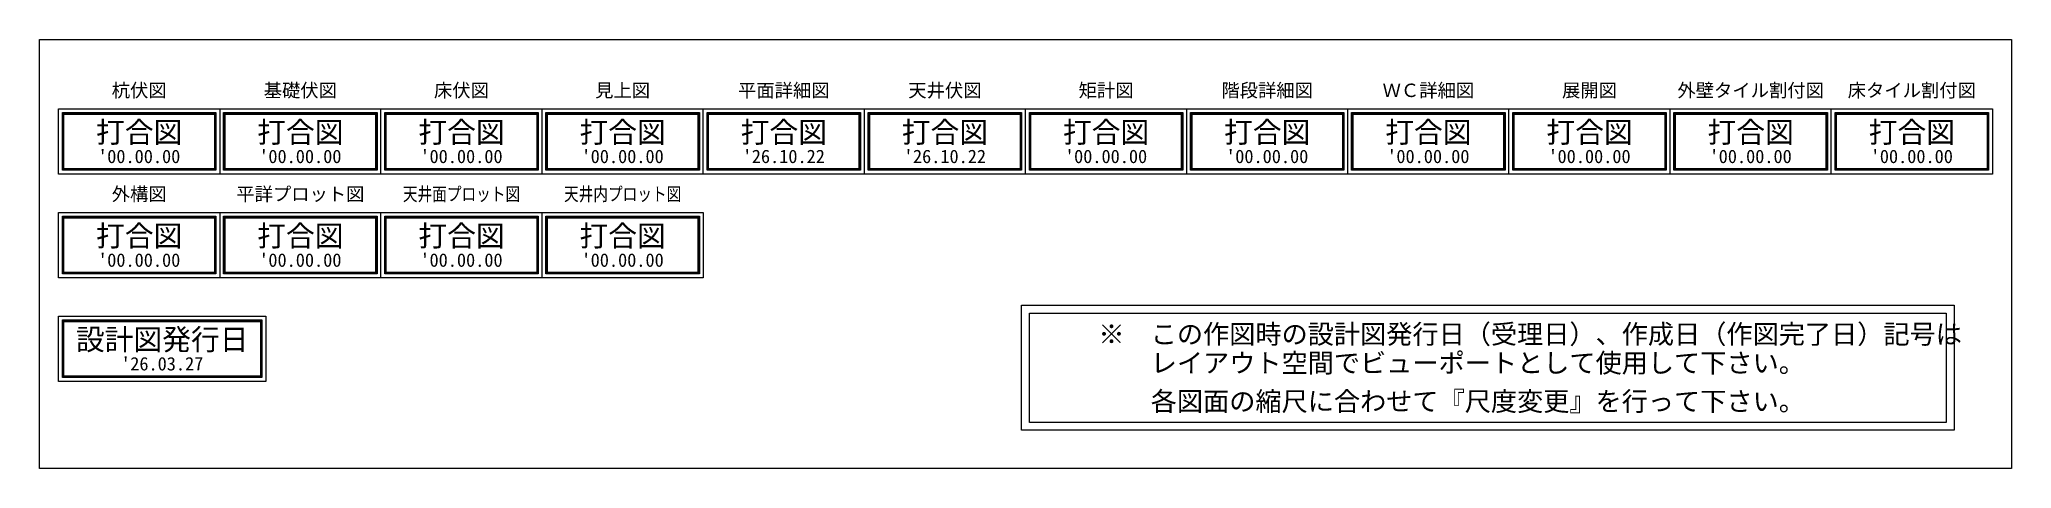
# Model space of a CAD drawing. Header units: millimetres. Extents: x -67913 to 128525, y -54442 to 63422.
# Drawn here: x -30804 to -30290, y -30652 to -30540 of the extents above; entities that cross this region are included whole.
import ezdxf
from ezdxf.enums import TextEntityAlignment as Align

# ---------------------------------------------------------------- set-up
doc = ezdxf.new("R2010")
doc.units = ezdxf.units.MM
doc.header["$LTSCALE"] = 500
doc.layers.get('0').update_dxf_attribs({"plot": 0})
doc.layers.add('000Waku', color=3, linetype='Continuous')
doc.layers.add('001Waku', color=7, linetype='Continuous')
doc.styles.add('明朝', font='MS Mincho.ttf')
doc.styles.add('ｺﾞｼｯｸ', font='MS Gothic.ttf')

msp = doc.modelspace()

# ---------------------------------------------------------------- texts
at = {"layer": '000Waku', "color": 30, "style": 'ｺﾞｼｯｸ'}
for s, p in [('※\u3000この作図時の設計図発行日（受理日）、作成日（作図完了日）記号は', (-30528, -30617.1867)), ('\u3000\u3000レイアウト空間でビューポートとして使用して下さい。', (-30528, -30624.6867)), ('\u3000\u3000各図面の縮尺に合わせて『尺度変更』を行って下さい。', (-30528, -30634.6867))]:
    msp.add_text(s, height=5, dxfattribs=at).set_placement(p, align=Align.MIDDLE_LEFT)
at = {"layer": '001Waku', "color": 10, "style": '明朝'}
for s, p in [('杭伏図', (-30778, -30556.5)), ('基礎伏図', (-30736, -30556.5)), ('床伏図', (-30694, -30556.5)), ('見上図', (-30652, -30556.5)), ('平面詳細図', (-30610, -30556.5)), ('天井伏図', (-30568, -30556.5)), ('矩計図', (-30526, -30556.5)), ('階段詳細図', (-30484, -30556.5)), ('ＷＣ詳細図', (-30442, -30556.5)), ('展開図', (-30400, -30556.5)), ('外壁タイル割付図', (-30358, -30556.5)), ('床タイル割付図', (-30316, -30556.5)), ('外構図', (-30778, -30583.5)), ('平詳プロット図', (-30736, -30583.5))]:
    msp.add_text(s, height=3.5, dxfattribs=at).set_placement(p, align=Align.BOTTOM_CENTER)
at = {"layer": '001Waku', "color": 10, "style": '明朝', "width": 0.8}
for s, p in [('天井面プロット図', (-30694, -30583.5)), ('天井内プロット図', (-30652, -30583.5))]:
    msp.add_text(s, height=3.5, dxfattribs=at).set_placement(p, align=Align.BOTTOM_CENTER)

# ---------------------------------------------------------------- blocks, each defined once
blk = doc.blocks.new('施工図発行日記号')
at = {"layer": '001Waku', "color": 0, "linetype": 'ByBlock', "lineweight": -2}
for points in [[(-20, 7.5), (20, 7.5), (20, -7.5), (-20, -7.5)], [(-19.9, 7.4), (19.9, 7.4), (19.9, -7.4), (-19.9, -7.4)], [(-19.8, 7.3), (19.8, 7.3), (19.8, -7.3), (-19.8, -7.3)], [(-19.7, 7.2), (19.7, 7.2), (19.7, -7.2), (-19.7, -7.2)], [(-19.6, 7.1), (19.6, 7.1), (19.6, -7.1), (-19.6, -7.1)]]:
    blk.add_lwpolyline(points, close=True, dxfattribs=at)
at = {"layer": '001Waku', "color": 0, "linetype": 'ByBlock', "lineweight": -2, "style": '明朝'}
blk.add_attdef('状態', text='', height=5.5, dxfattribs=at).set_placement((0, 2.5), align=Align.MIDDLE)
blk.add_attdef('日付', text='', height=3.5, dxfattribs=at).set_placement((0, -6.7), align=Align.BOTTOM_CENTER)
blk = doc.blocks.new('設計図発行日記号')
at = {"layer": '001Waku', "color": 0, "linetype": 'ByBlock', "lineweight": -2}
for points in [[(-26, 7.5), (26, 7.5), (26, -7.5), (-26, -7.5)], [(-25.9, 7.4), (25.9, 7.4), (25.9, -7.4), (-25.9, -7.4)], [(-25.8, 7.3), (25.8, 7.3), (25.8, -7.3), (-25.8, -7.3)], [(-25.7, 7.2), (25.7, 7.2), (25.7, -7.2), (-25.7, -7.2)], [(-25.6, 7.1), (25.6, 7.1), (25.6, -7.1), (-25.6, -7.1)]]:
    blk.add_lwpolyline(points, close=True, dxfattribs=at)
at = {"layer": '001Waku', "color": 0, "linetype": 'ByBlock', "lineweight": -2, "style": '明朝'}
blk.add_attdef('状態', text='', height=5.5, dxfattribs=at).set_placement((0, 2.5), align=Align.MIDDLE)
blk.add_attdef('日付', text='', height=3.5, dxfattribs=at).set_placement((0, -6.7), align=Align.BOTTOM_CENTER)

# ---------------------------------------------------------------- linework, layer by layer
for p, q in [((-30757, -30558.5), (-30757, -30575.5)), ((-30547, -30575.5), (-30547, -30558.5)), ((-30337, -30575.5), (-30337, -30558.5)), ((-30757, -30585.5), (-30757, -30602.5)), ((-30715, -30602.5), (-30715, -30585.5)), ((-30673, -30602.5), (-30673, -30585.5))]:
    msp.add_line(p, q)
for points in [[(-30295, -30575.5), (-30799, -30575.5), (-30799, -30558.5), (-30295, -30558.5)], [(-30715, -30575.5), (-30715, -30558.5)], [(-30673, -30575.5), (-30673, -30558.5)], [(-30631, -30575.5), (-30631, -30558.5)], [(-30589, -30575.5), (-30589, -30558.5)], [(-30505, -30558.5), (-30505, -30575.5)], [(-30463, -30575.5), (-30463, -30558.5)], [(-30421, -30575.5), (-30421, -30558.5)], [(-30379, -30575.5), (-30379, -30558.5)], [(-30295, -30558.5), (-30295, -30575.5)], [(-30631, -30602.5), (-30799, -30602.5), (-30799, -30585.5), (-30631, -30585.5)], [(-30631, -30585.5), (-30631, -30602.5)]]:
    msp.add_lwpolyline(points)
msp.add_lwpolyline([(-30799, -30612.5), (-30745, -30612.5), (-30745, -30629.5), (-30799, -30629.5)], close=True)
at = {"layer": '000Waku', "color": 7}
msp.add_lwpolyline([(-30804, -30540.4555), (-30290, -30540.4555), (-30290, -30652.1867), (-30804, -30652.1867)], close=True, dxfattribs=at)
at = {"layer": '000Waku', "color": 30}
for points in [[(-30548, -30609.6867), (-30305, -30609.6867), (-30305, -30642.1867), (-30548, -30642.1867)], [(-30546, -30611.6867), (-30307, -30611.6867), (-30307, -30640.1867), (-30546, -30640.1867)]]:
    msp.add_lwpolyline(points, close=True, dxfattribs=at)
at = {"layer": 'Defpoints'}
msp.add_line((-30547, -30575.5), (-30547, -30558.5), dxfattribs=at)
for points in [[(-30505, -30575.5), (-30589, -30575.5), (-30589, -30558.5), (-30505, -30558.5)], [(-30505, -30558.5), (-30505, -30575.5)]]:
    msp.add_lwpolyline(points, dxfattribs=at)

# ---------------------------------------------------------------- block references
at = {"layer": '001Waku', "color": 10}
ref = msp.add_blockref('施工図発行日記号', (-30778, -30567), dxfattribs=at)
ref.add_attrib('状態', '打合図', dxfattribs={"layer": '0', "color": 0, "lineweight": -2, "height": 5.5, "style": '明朝'}).set_placement((-30778, -30564.5), align=Align.MIDDLE)
ref.add_attrib('日付', "'00.00.00", dxfattribs={"layer": '0', "color": 0, "linetype": 'ByBlock', "lineweight": -2, "height": 3.5, "style": '明朝'}).set_placement((-30778, -30573.7), align=Align.BOTTOM_CENTER)
ref = msp.add_blockref('施工図発行日記号', (-30736, -30567), dxfattribs=at)
ref.add_attrib('状態', '打合図', dxfattribs={"layer": '0', "color": 0, "lineweight": -2, "height": 5.5, "style": '明朝'}).set_placement((-30736, -30564.5), align=Align.MIDDLE)
ref.add_attrib('日付', "'00.00.00", dxfattribs={"layer": '0', "color": 0, "linetype": 'ByBlock', "lineweight": -2, "height": 3.5, "style": '明朝'}).set_placement((-30736, -30573.7), align=Align.BOTTOM_CENTER)
ref = msp.add_blockref('施工図発行日記号', (-30694, -30567), dxfattribs=at)
ref.add_attrib('状態', '打合図', dxfattribs={"layer": '0', "color": 0, "lineweight": -2, "height": 5.5, "style": '明朝'}).set_placement((-30694, -30564.5), align=Align.MIDDLE)
ref.add_attrib('日付', "'00.00.00", dxfattribs={"layer": '0', "color": 0, "linetype": 'ByBlock', "lineweight": -2, "height": 3.5, "style": '明朝'}).set_placement((-30694, -30573.7), align=Align.BOTTOM_CENTER)
ref = msp.add_blockref('施工図発行日記号', (-30652, -30567), dxfattribs=at)
ref.add_attrib('状態', '打合図', dxfattribs={"layer": '0', "color": 0, "lineweight": -2, "height": 5.5, "style": '明朝'}).set_placement((-30652, -30564.5), align=Align.MIDDLE)
ref.add_attrib('日付', "'00.00.00", dxfattribs={"layer": '0', "color": 0, "linetype": 'ByBlock', "lineweight": -2, "height": 3.5, "style": '明朝'}).set_placement((-30652, -30573.7), align=Align.BOTTOM_CENTER)
ref = msp.add_blockref('施工図発行日記号', (-30610, -30567), dxfattribs=at)
ref.add_attrib('状態', '打合図', dxfattribs={"layer": '0', "color": 0, "lineweight": -2, "height": 5.5, "style": '明朝'}).set_placement((-30610, -30564.5), align=Align.MIDDLE)
ref.add_attrib('日付', "'26.10.22", dxfattribs={"layer": '0', "color": 0, "linetype": 'ByBlock', "lineweight": -2, "height": 3.5, "style": '明朝'}).set_placement((-30610, -30573.7), align=Align.BOTTOM_CENTER)
ref = msp.add_blockref('施工図発行日記号', (-30568, -30567), dxfattribs=at)
ref.add_attrib('状態', '打合図', dxfattribs={"layer": '0', "color": 0, "lineweight": -2, "height": 5.5, "style": '明朝'}).set_placement((-30568, -30564.5), align=Align.MIDDLE)
ref.add_attrib('日付', "'26.10.22", dxfattribs={"layer": '0', "color": 0, "linetype": 'ByBlock', "lineweight": -2, "height": 3.5, "style": '明朝'}).set_placement((-30568, -30573.7), align=Align.BOTTOM_CENTER)
ref = msp.add_blockref('施工図発行日記号', (-30526, -30567), dxfattribs=at)
ref.add_attrib('状態', '打合図', dxfattribs={"layer": '0', "color": 0, "lineweight": -2, "height": 5.5, "style": '明朝'}).set_placement((-30526, -30564.5), align=Align.MIDDLE)
ref.add_attrib('日付', "'00.00.00", dxfattribs={"layer": '0', "color": 0, "linetype": 'ByBlock', "lineweight": -2, "height": 3.5, "style": '明朝'}).set_placement((-30526, -30573.7), align=Align.BOTTOM_CENTER)
ref = msp.add_blockref('施工図発行日記号', (-30484, -30567), dxfattribs=at)
ref.add_attrib('状態', '打合図', dxfattribs={"layer": '0', "color": 0, "lineweight": -2, "height": 5.5, "style": '明朝'}).set_placement((-30484, -30564.5), align=Align.MIDDLE)
ref.add_attrib('日付', "'00.00.00", dxfattribs={"layer": '0', "color": 0, "linetype": 'ByBlock', "lineweight": -2, "height": 3.5, "style": '明朝'}).set_placement((-30484, -30573.7), align=Align.BOTTOM_CENTER)
ref = msp.add_blockref('施工図発行日記号', (-30442, -30567), dxfattribs=at)
ref.add_attrib('状態', '打合図', dxfattribs={"layer": '0', "color": 0, "lineweight": -2, "height": 5.5, "style": '明朝'}).set_placement((-30442, -30564.5), align=Align.MIDDLE)
ref.add_attrib('日付', "'00.00.00", dxfattribs={"layer": '0', "color": 0, "linetype": 'ByBlock', "lineweight": -2, "height": 3.5, "style": '明朝'}).set_placement((-30442, -30573.7), align=Align.BOTTOM_CENTER)
ref = msp.add_blockref('施工図発行日記号', (-30400, -30567), dxfattribs=at)
ref.add_attrib('状態', '打合図', dxfattribs={"layer": '0', "color": 0, "lineweight": -2, "height": 5.5, "style": '明朝'}).set_placement((-30400, -30564.5), align=Align.MIDDLE)
ref.add_attrib('日付', "'00.00.00", dxfattribs={"layer": '0', "color": 0, "linetype": 'ByBlock', "lineweight": -2, "height": 3.5, "style": '明朝'}).set_placement((-30400, -30573.7), align=Align.BOTTOM_CENTER)
ref = msp.add_blockref('施工図発行日記号', (-30358, -30567), dxfattribs=at)
ref.add_attrib('状態', '打合図', dxfattribs={"layer": '0', "color": 0, "lineweight": -2, "height": 5.5, "style": '明朝'}).set_placement((-30358, -30564.5), align=Align.MIDDLE)
ref.add_attrib('日付', "'00.00.00", dxfattribs={"layer": '0', "color": 0, "linetype": 'ByBlock', "lineweight": -2, "height": 3.5, "style": '明朝'}).set_placement((-30358, -30573.7), align=Align.BOTTOM_CENTER)
ref = msp.add_blockref('施工図発行日記号', (-30316, -30567), dxfattribs=at)
ref.add_attrib('状態', '打合図', dxfattribs={"layer": '0', "color": 0, "lineweight": -2, "height": 5.5, "style": '明朝'}).set_placement((-30316, -30564.5), align=Align.MIDDLE)
ref.add_attrib('日付', "'00.00.00", dxfattribs={"layer": '0', "color": 0, "linetype": 'ByBlock', "lineweight": -2, "height": 3.5, "style": '明朝'}).set_placement((-30316, -30573.7), align=Align.BOTTOM_CENTER)
ref = msp.add_blockref('施工図発行日記号', (-30778, -30594), dxfattribs=at)
ref.add_attrib('状態', '打合図', dxfattribs={"layer": '0', "color": 0, "lineweight": -2, "height": 5.5, "style": '明朝'}).set_placement((-30778, -30591.5), align=Align.MIDDLE)
ref.add_attrib('日付', "'00.00.00", dxfattribs={"layer": '0', "color": 0, "linetype": 'ByBlock', "lineweight": -2, "height": 3.5, "style": '明朝'}).set_placement((-30778, -30600.7), align=Align.BOTTOM_CENTER)
ref = msp.add_blockref('施工図発行日記号', (-30736, -30594), dxfattribs=at)
ref.add_attrib('状態', '打合図', dxfattribs={"layer": '0', "color": 0, "lineweight": -2, "height": 5.5, "style": '明朝'}).set_placement((-30736, -30591.5), align=Align.MIDDLE)
ref.add_attrib('日付', "'00.00.00", dxfattribs={"layer": '0', "color": 0, "linetype": 'ByBlock', "lineweight": -2, "height": 3.5, "style": '明朝'}).set_placement((-30736, -30600.7), align=Align.BOTTOM_CENTER)
ref = msp.add_blockref('施工図発行日記号', (-30694, -30594), dxfattribs=at)
ref.add_attrib('状態', '打合図', dxfattribs={"layer": '0', "color": 0, "lineweight": -2, "height": 5.5, "style": '明朝'}).set_placement((-30694, -30591.5), align=Align.MIDDLE)
ref.add_attrib('日付', "'00.00.00", dxfattribs={"layer": '0', "color": 0, "linetype": 'ByBlock', "lineweight": -2, "height": 3.5, "style": '明朝'}).set_placement((-30694, -30600.7), align=Align.BOTTOM_CENTER)
ref = msp.add_blockref('施工図発行日記号', (-30652, -30594), dxfattribs=at)
ref.add_attrib('状態', '打合図', dxfattribs={"layer": '0', "color": 0, "lineweight": -2, "height": 5.5, "style": '明朝'}).set_placement((-30652, -30591.5), align=Align.MIDDLE)
ref.add_attrib('日付', "'00.00.00", dxfattribs={"layer": '0', "color": 0, "linetype": 'ByBlock', "lineweight": -2, "height": 3.5, "style": '明朝'}).set_placement((-30652, -30600.7), align=Align.BOTTOM_CENTER)
ref = msp.add_blockref('設計図発行日記号', (-30772, -30621), dxfattribs=at)
ref.add_attrib('状態', '設計図発行日', dxfattribs={"layer": '0', "color": 0, "linetype": 'ByBlock', "lineweight": -2, "height": 5.5, "style": '明朝'}).set_placement((-30772, -30618.5), align=Align.MIDDLE)
ref.add_attrib('日付', "'26.03.27", dxfattribs={"layer": '0', "color": 0, "linetype": 'ByBlock', "lineweight": -2, "height": 3.5, "style": '明朝'}).set_placement((-30772, -30627.7), align=Align.BOTTOM_CENTER)

msp.set_redraw_order([(e.dxf.handle, doc.entitydb.next_handle()) for e in msp.query("TEXT MTEXT ATTDEF DIMENSION ARC_DIMENSION")])  # texts and dimensions are drawn at this point

doc.saveas('drawing.dxf')
